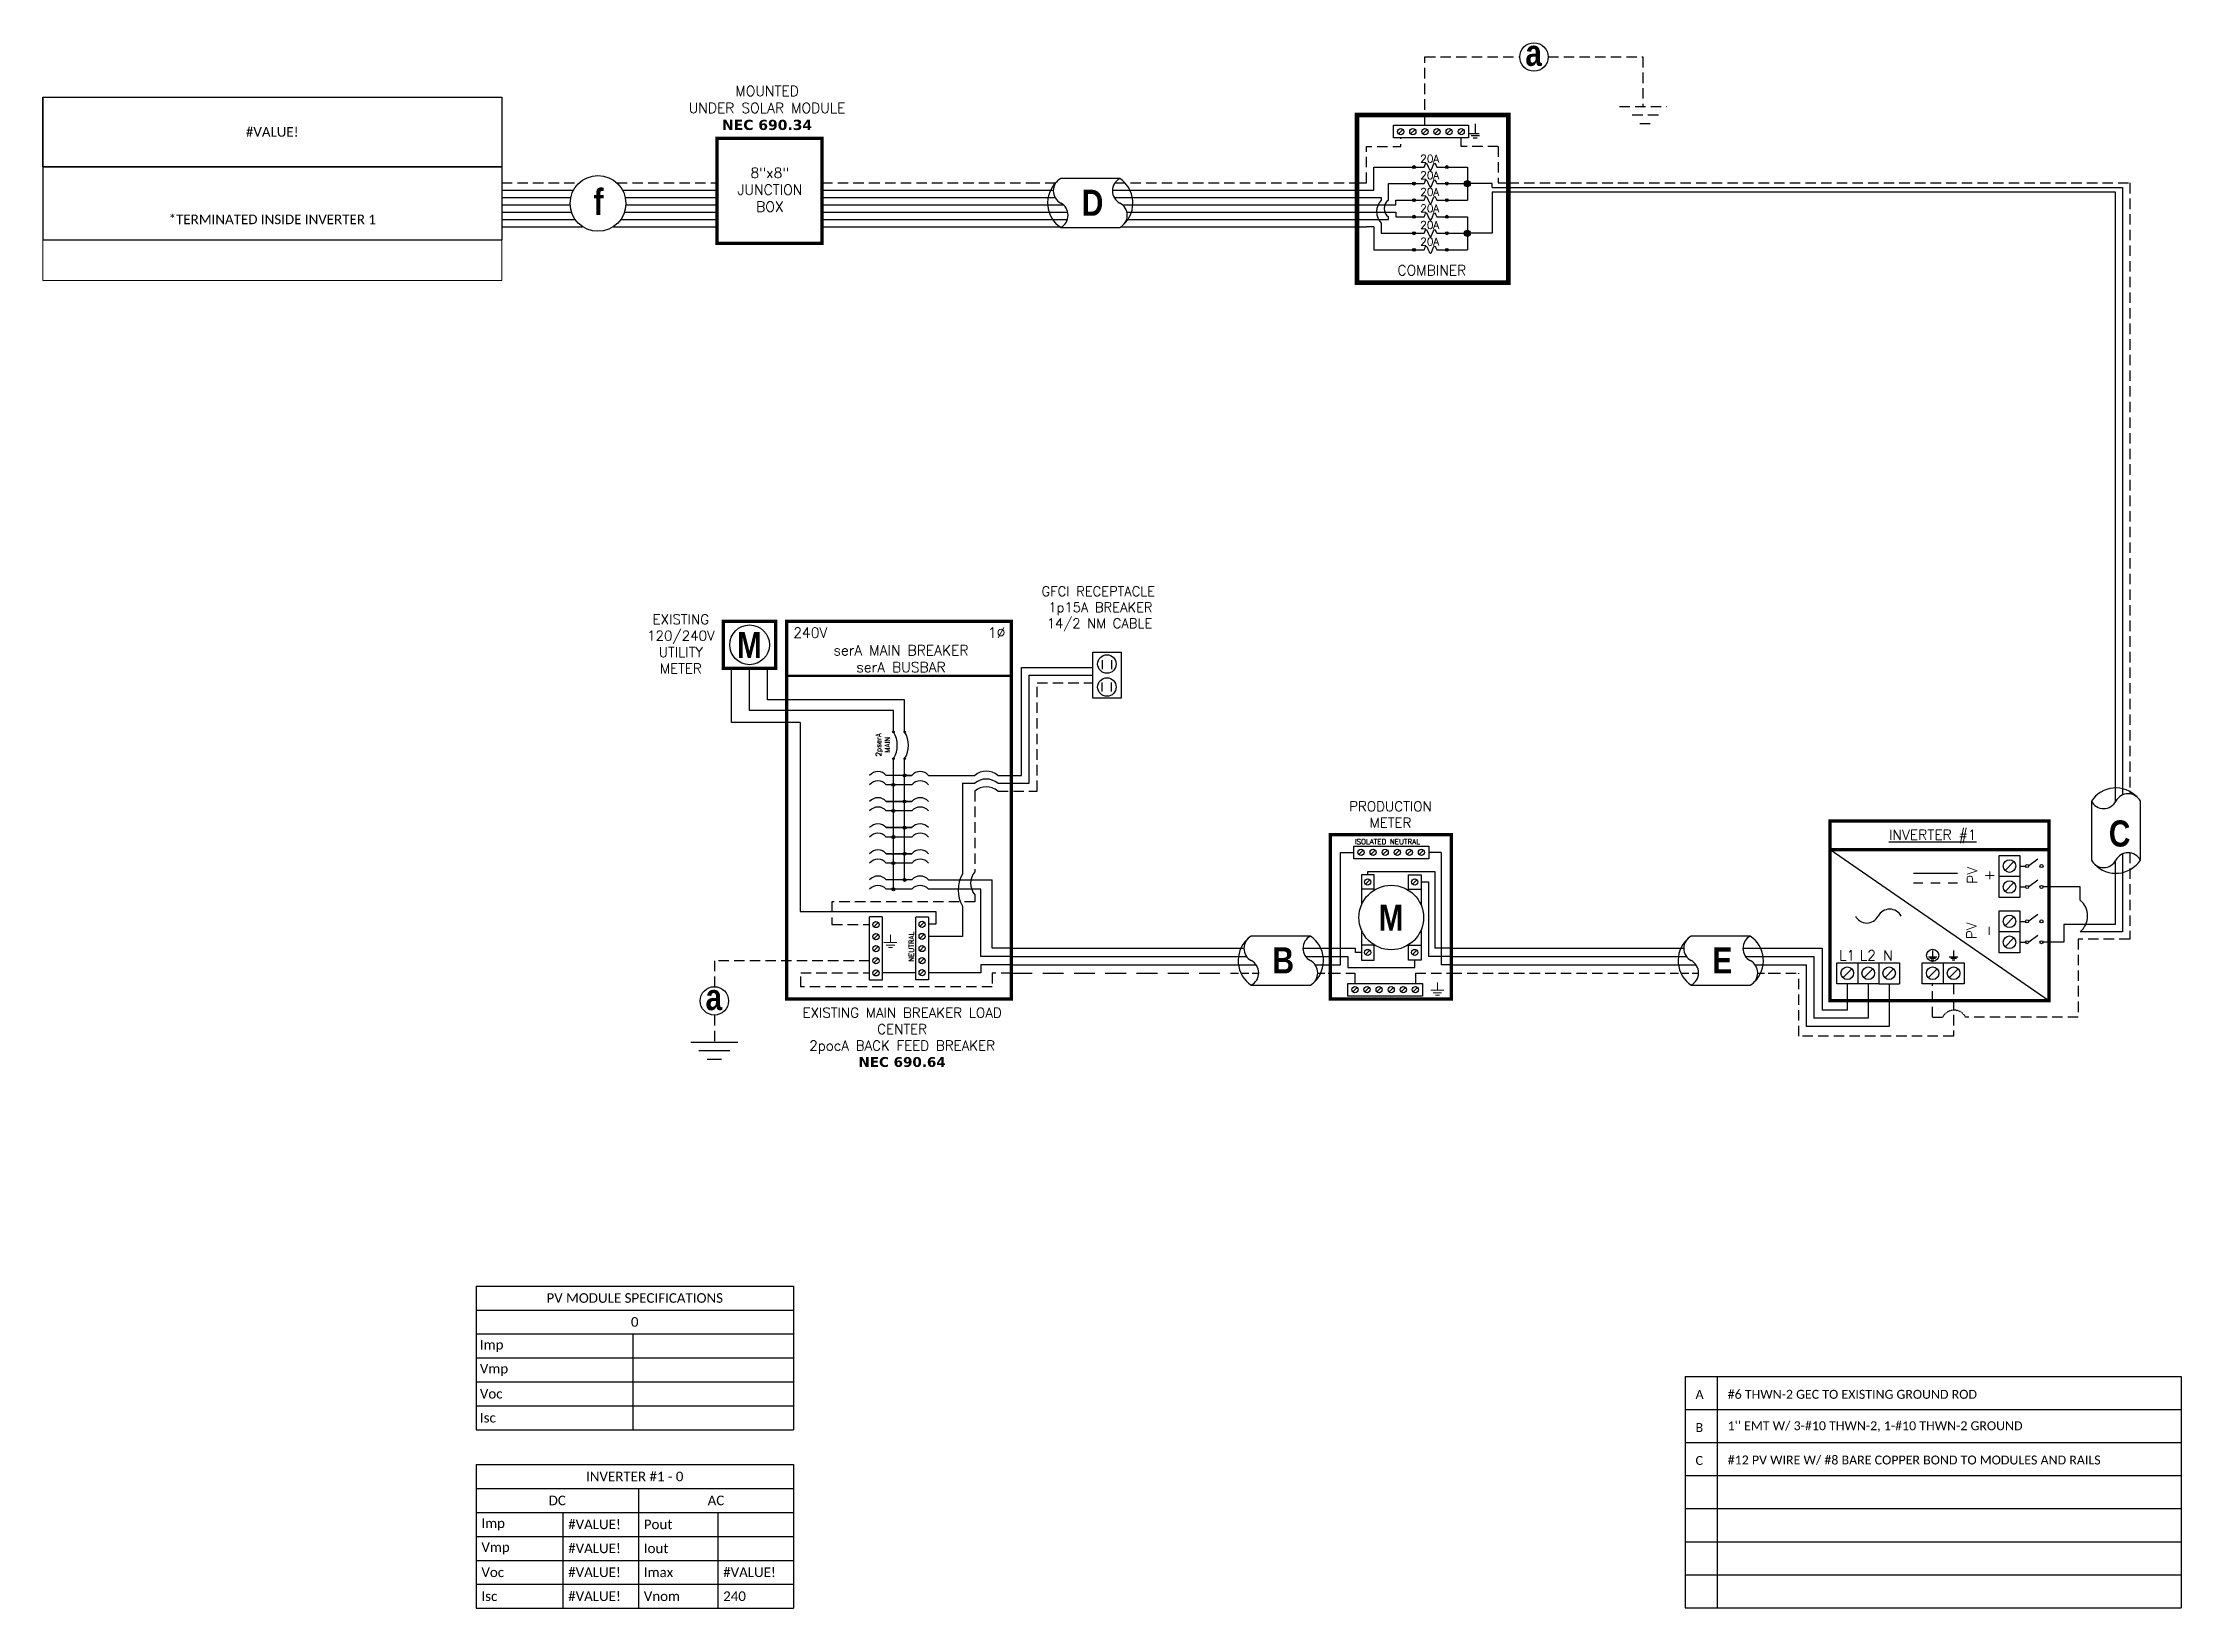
# Model space of a CAD drawing. Header units: feet. Extents: x 8951 to 9721, y 14556 to 15119.
import ezdxf

# ---------------------------------------------------------------- set-up
doc = ezdxf.new("R2010")
doc.units = ezdxf.units.FT
doc.header["$MEASUREMENT"] = 0
doc.linetypes.add('DASHED', pattern=[0.75, 0.5, -0.25])
doc.linetypes.add('HIDDEN', pattern=[0.375, 0.25, -0.125])
doc.layers.add('TEXT', color=7, linetype='Continuous')
doc.layers.add('Z - TITLEBLOCK TXT', color=7, linetype='Continuous')
doc.styles.add('ONE LINE TXT', font='techb___.ttf')
doc.styles.get("Standard").update_dxf_attribs({"font": 'simplex.shx'})

msp = doc.modelspace()

# ---------------------------------------------------------------- texts
at = {"color": 1, "linetype": 'Continuous'}
msp.add_text('%%UINVERTER #1', height=3.6576, dxfattribs=at).set_placement((9615.44, 14832.26))
at = {"color": 1, "linetype": 'Continuous', "char_height": 9.3833, "attachment_point": 1, "style": 'ONE LINE TXT'}
for s, insert in [('{\\W1;\\C256;a}', (9484.61, 15120.15)), ('{\\W1;\\C256;D}', (9325.05, 15066.19)), ('{\\W1;\\C256;C}', (9694.54, 14839.24)), ('{\\W1;\\C256;B}', (9393.62, 14793.58)), ('{\\W1;\\C256;E}', (9551.9, 14793.58))]:
    msp.add_mtext_dynamic_manual_height_columns(s, width=0.1385, gutter_width=2.13, heights=[0], dxfattribs=dict(at, insert=insert))
at = {"color": 1, "char_height": 3.658, "attachment_point": 5, "rotation": 90}
for s, width, insert in [('PV +', 2.8378, (9648.42, 14819.47)), ('PV -', 2.8013, (9648.2, 14799.49))]:
    msp.add_mtext_dynamic_manual_height_columns(s, width=width, gutter_width=0.75, heights=[0], dxfattribs=dict(at, insert=insert))
at = {"color": 1, "attachment_point": 5}
for s, insert, char_height in [('L1', (9600.39, 14790.68), 3.658), ('L2', (9607.85, 14790.71), 3.658), ('N', (9615.1, 14790.65), 3.66)]:
    msp.add_mtext_dynamic_manual_height_columns(s, width=0.1481, gutter_width=0.75, heights=[0], dxfattribs=dict(at, insert=insert, char_height=char_height))
at = {"layer": 'Z - TITLEBLOCK TXT', "color": 1, "linetype": 'Continuous', "insert": (9149.36, 15066.53), "char_height": 9.3833, "attachment_point": 1, "style": 'ONE LINE TXT'}
msp.add_mtext_dynamic_manual_height_columns('{\\W1;\\C256;f}', width=0.1385, gutter_width=2.13, heights=[0], dxfattribs=at)

# ---------------------------------------------------------------- blocks, each defined once
blk = doc.blocks.new('3stringCombiner')
at = {"linetype": 'Continuous'}
h = blk.add_hatch(color=7, dxfattribs=at)
h.dxf.hatch_style = 1
edge = h.paths.add_edge_path()
edge.add_arc((20.51, 41.65), 0.513, 0, 360)
h = blk.add_hatch(color=7, dxfattribs=at)
h.dxf.hatch_style = 1
edge = h.paths.add_edge_path()
edge.add_arc((32.29, 41.65), 0.513, 0, 360)
h = blk.add_hatch(color=7, dxfattribs=at)
h.dxf.hatch_style = 1
edge = h.paths.add_edge_path()
edge.add_arc((20.51, 35.69), 0.513, 0, 360)
h = blk.add_hatch(color=7, dxfattribs=at)
h.dxf.hatch_style = 1
edge = h.paths.add_edge_path()
edge.add_arc((32.29, 35.69), 0.513, 0, 360)
h = blk.add_hatch(color=254, dxfattribs=at)
h.dxf.hatch_style = 1
edge = h.paths.add_edge_path()
edge.add_arc((39.7, 35.69), 1.11, 0, 360)
h = blk.add_hatch(color=7, dxfattribs=at)
h.dxf.hatch_style = 1
edge = h.paths.add_edge_path()
edge.add_arc((20.51, 29.73), 0.513, 0, 360)
h = blk.add_hatch(color=253, dxfattribs=at)
h.dxf.hatch_style = 1
edge = h.paths.add_edge_path()
edge.add_arc((20.51, 23.77), 0.513, 0, 360)
h = blk.add_hatch(color=7, dxfattribs=at)
h.dxf.hatch_style = 1
edge = h.paths.add_edge_path()
edge.add_arc((32.29, 29.73), 0.513, 0, 360)
h = blk.add_hatch(color=253, dxfattribs=at)
h.dxf.hatch_style = 1
edge = h.paths.add_edge_path()
edge.add_arc((32.29, 23.77), 0.513, 0, 360)
h = blk.add_hatch(color=253, dxfattribs=at)
h.dxf.hatch_style = 1
edge = h.paths.add_edge_path()
edge.add_arc((20.51, 17.8), 0.513, 0, 360)
h = blk.add_hatch(color=253, dxfattribs=at)
h.dxf.hatch_style = 1
edge = h.paths.add_edge_path()
edge.add_arc((32.29, 17.8), 0.513, 0, 360)
h = blk.add_hatch(color=254, dxfattribs=at)
h.dxf.hatch_style = 1
edge = h.paths.add_edge_path()
edge.add_arc((39.7, 17.8), 1.11, 0, 360)
h = blk.add_hatch(color=253, dxfattribs=at)
h.dxf.hatch_style = 1
edge = h.paths.add_edge_path()
edge.add_arc((20.51, 11.84), 0.513, 0, 360)
h = blk.add_hatch(color=253, dxfattribs=at)
h.dxf.hatch_style = 1
edge = h.paths.add_edge_path()
edge.add_arc((32.29, 11.84), 0.513, 0, 360)
at = {"color": 1, "linetype": 'Continuous'}
for p, q in [((13.11, 52.12), (13.11, 56.66)), ((13.11, 56.66), (40.06, 56.66)), ((40.06, 56.66), (40.06, 52.12)), ((40.06, 52.12), (13.11, 52.12)), ((21.03, 41.65), (24.16, 41.66)), ((28.66, 41.65), (31.78, 41.65)), ((21.03, 35.69), (24.16, 35.69)), ((28.66, 35.69), (31.78, 35.69)), ((21.03, 29.73), (24.16, 29.73)), ((21.03, 23.77), (24.16, 23.77)), ((28.66, 29.73), (31.78, 29.73)), ((28.66, 23.77), (31.78, 23.77)), ((21.03, 17.8), (24.16, 17.81)), ((28.66, 17.8), (31.78, 17.8)), ((21.03, 11.84), (24.16, 11.85)), ((28.66, 11.84), (31.78, 11.84))]:
    blk.add_line(p, q, dxfattribs=at)
at = {"color": 4, "linetype": 'Continuous'}
for p, q in [((16.49, 55.18), (14.92, 53.6)), ((20.84, 55.18), (19.27, 53.6)), ((25.19, 55.18), (23.62, 53.6)), ((29.54, 55.18), (27.97, 53.6)), ((33.89, 55.18), (32.32, 53.6)), ((38.25, 55.18), (36.67, 53.6))]:
    blk.add_line(p, q, dxfattribs=at)
at = {"color": 92, "linetype": 'HIDDEN', "ltscale": 15}
for p, q in [((37.46, 49.04), (37.46, 52.12)), ((50.81, 49.04), (37.46, 49.04)), ((50.81, 49.04), (50.81, 35.92)), ((0, 35.92), (3.44, 35.92)), ((50.81, 35.92), (54.46, 35.92))]:
    blk.add_line(p, q, dxfattribs=at)
at = {"color": 7, "linetype": 'Continuous'}
for p, q in [((0, 33.3), (3.44, 33.3)), ((48.55, 35.69), (39.7, 35.69)), ((48.55, 34.31), (48.55, 35.69)), ((48.55, 34.31), (54.46, 34.31)), ((0, 28.06), (3.43, 28.06)), ((0, 22.81), (3.44, 22.81))]:
    blk.add_line(p, q, dxfattribs=at)
at = {"color": 253, "linetype": 'Continuous'}
for p, q in [((48.55, 32.71), (48.55, 17.8)), ((48.55, 32.71), (54.46, 32.71)), ((0, 30.68), (3.44, 30.68)), ((0, 25.43), (3.44, 25.43)), ((0, 20.19), (3.44, 20.19)), ((6.06, 20.19), (6.06, 11.84)), ((48.55, 17.8), (39.7, 17.8)), ((6.06, 11.84), (13.92, 11.84))]:
    blk.add_line(p, q, dxfattribs=at)
at = {"lineweight": 50, "const_width": 1.71}
blk.add_lwpolyline([(54.46, 0), (0, 0), (0, 60.34), (54.46, 60.34)], close=True, dxfattribs=at)
blk.add_lwpolyline([(54.46, 0), (0, 0), (0, 60.34), (54.46, 60.34)], close=True, dxfattribs=at)
at = {"color": 92, "linetype": 'HIDDEN', "ltscale": 15, "flags": 128}
for points in [[(42.53, 57.24), (42.53, 53.74)], [(3.44, 35.92), (3.44, 49.04), (15.71, 49.04), (15.71, 52.12)], [(40.18, 53.74), (44.87, 53.74)], [(44.05, 52.87), (41, 52.87)], [(43.24, 52.01), (41.81, 52.01)]]:
    blk.add_lwpolyline(points, dxfattribs=at)
at = {"color": 7, "linetype": 'Continuous', "flags": 128}
for points in [[(3.44, 33.3), (6.06, 33.3), (6.06, 41.65), (13.92, 41.65)], [(13.92, 41.65), (20.51, 41.65)], [(32.29, 41.65), (39.7, 41.65)], [(39.7, 41.65), (39.7, 29.73)], [(11.3, 29.73), (11.3, 35.69), (13.92, 35.69)], [(13.92, 35.69), (20.51, 35.69)], [(13.92, 35.69), (20.51, 35.69)], [(32.29, 35.69), (39.7, 35.69)], [(3.43, 28.06), (13.92, 28.06), (13.92, 29.73)], [(3.44, 22.81), (11.3, 22.81), (11.3, 23.77)], [(13.92, 29.73), (20.51, 29.73)], [(13.92, 29.73), (20.51, 29.73)], [(32.29, 29.73), (39.7, 29.73)]]:
    blk.add_lwpolyline(points, dxfattribs=at)
at = {"color": 253, "linetype": 'Continuous', "flags": 128}
for points in [[(3.44, 30.68), (8.68, 30.68), (8.68, 29.73)], [(3.44, 25.43), (13.92, 25.43), (13.92, 23.77)], [(13.92, 23.77), (20.51, 23.77)], [(13.92, 23.77), (20.51, 23.77)], [(32.29, 23.77), (39.7, 23.77)], [(39.7, 23.77), (39.7, 11.84)], [(6.06, 20.19), (3.44, 20.19)], [(8.68, 21.46), (8.68, 17.8), (13.92, 17.8)], [(13.92, 17.8), (20.51, 17.8)], [(13.92, 17.8), (20.51, 17.8)], [(32.29, 17.8), (39.7, 17.8)], [(13.92, 11.84), (20.51, 11.84)], [(32.29, 11.84), (39.7, 11.84)]]:
    blk.add_lwpolyline(points, dxfattribs=at)
at = {"color": 4, "linetype": 'Continuous'}
for centre in [(15.71, 54.39), (20.06, 54.39), (24.41, 54.39), (28.76, 54.39), (33.11, 54.39), (37.46, 54.39)]:
    blk.add_circle(centre, 1.11, dxfattribs=at)
at = {"color": 7, "linetype": 'Continuous'}
for centre, radius in [((20.51, 41.65), 0.513), ((32.29, 41.65), 0.513), ((20.51, 35.69), 0.513), ((32.29, 35.69), 0.513), ((39.7, 35.69), 1.11), ((39.7, 35.69), 1.11), ((20.51, 29.73), 0.513), ((32.29, 29.73), 0.513), ((39.7, 17.8), 1.11), ((39.7, 17.8), 1.11)]:
    blk.add_circle(centre, radius, dxfattribs=at)
at = {"color": 253, "linetype": 'Continuous'}
for centre in [(20.51, 23.77), (32.29, 23.77), (20.51, 17.8), (32.29, 17.8), (20.51, 11.84), (32.29, 11.84)]:
    blk.add_circle(centre, 0.513, dxfattribs=at)
blk.add_arc((12.9, 25.59), 5.91, 135.60546, 224.39454, dxfattribs=at)
at = {"color": 7, "linetype": 'Continuous'}
blk.add_arc((13.34, 26.75), 3.61, 124.35666, 235.64334, dxfattribs=at)
at = {"color": 1, "linetype": 'Continuous'}
for points in [[(24.16, 41.66), (24.82, 42.99), (26.41, 40.31), (27.87, 42.99), (28.66, 41.65)], [(24.16, 35.69), (24.82, 37.03), (26.41, 34.34), (27.87, 37.03), (28.66, 35.69)], [(24.16, 29.73), (24.82, 31.07), (26.41, 28.38), (27.87, 31.07), (28.66, 29.73)], [(24.16, 23.77), (24.82, 25.11), (26.41, 22.42), (27.87, 25.11), (28.66, 23.77)], [(24.16, 17.81), (24.82, 19.15), (26.41, 16.46), (27.87, 19.15), (28.66, 17.8)], [(24.16, 11.85), (24.82, 13.19), (26.41, 10.5), (27.87, 13.19), (28.66, 11.84)]]:
    blk.add_spline(points, degree=3, dxfattribs=at)
for p in [(22.67, 43.23), (22.67, 37.27), (22.67, 31.31), (22.67, 25.35), (22.67, 19.39), (22.67, 13.43)]:
    blk.add_text('20A', height=2.778, dxfattribs=at).set_placement(p)
at = {"color": 1, "insert": (26.91, 4.5), "char_height": 3.658, "attachment_point": 5}
blk.add_mtext_dynamic_manual_height_columns('COMBINER', width=1.1897, gutter_width=7.17, heights=[0], dxfattribs=at)
blk = doc.blocks.new('*T22')
at = {"color": 0, "lineweight": -2, "transparency": 16777216}
for p, q in [((0, 0), (165.11, 0)), ((0, 0), (0, -51.42)), ((165.11, 0), (165.11, -51.42)), ((0, -25.14), (165.11, -25.14)), ((0, -51.42), (165.11, -51.42))]:
    blk.add_line(p, q, dxfattribs=at)
at = {"layer": 'Defpoints', "color": 8, "linetype": 'ByBlock', "lineweight": 0, "transparency": 16777216}
for p, q in [((0, -51.42), (0, -66.05)), ((165.11, -51.42), (165.11, -66.05)), ((0, -66.05), (165.11, -66.05))]:
    blk.add_line(p, q, dxfattribs=at)
at = {"color": 0, "linetype": 'Continuous', "transparency": 16777216, "char_height": 3.4544, "width": 155.095, "attachment_point": 5}
for s, insert in [('{\\fCalibri|b0|i0|c0;#VALUE!', (82.56, -12.57)), ('{\\fCalibri|b0|i0|c0;^J^J*TERMINATED INSIDE INVERTER 1', (82.56, -38.28))]:
    blk.add_mtext(s, dxfattribs=dict(at, insert=insert))
blk = doc.blocks.new('*U13')
at = {"color": 7}
for p, q in [((-35.53, 9), (-31.05, 9)), ((-9.81, 9), (0, 9))]:
    blk.add_line(p, q, dxfattribs=at)
at = {"color": 7, "linetype": 'Continuous'}
for p, q in [((-7.14, 13.31), (-28.39, 13.31)), ((-28.39, -4.31), (-7.14, -4.31))]:
    blk.add_line(p, q, dxfattribs=at)
at = {"color": 10}
for p, q in [((-35.53, 6), (-30.11, 6)), ((-8.87, 6), (0, 6))]:
    blk.add_line(p, q, dxfattribs=at)
at = {"color": 253}
for p, q in [((-35.53, 3), (-26.66, 3)), ((-5.41, 3), (0, 3))]:
    blk.add_line(p, q, dxfattribs=at)
at = {"color": 92, "linetype": 'HIDDEN', "ltscale": 10}
for p, q in [((-4.48, 0), (0, 0)), ((-35.53, 0), (-25.72, 0))]:
    blk.add_line(p, q, dxfattribs=at)
at = {"color": 7, "linetype": 'Continuous'}
for centre, start, end in [((-22.54, 4.5), 133.97324, 236.42648), ((-12.99, 4.5), 313.97324, 56.42648)]:
    blk.add_arc(centre, 10.58, start, end, dxfattribs=at)
at = {"linetype": 'Continuous'}
for centre, start, end in [((-26.08, 8.91), 117.66392, 242.33608), ((-4.83, 8.91), 117.66392, 242.33608), ((-30.7, 0.09), 297.66392, 62.33608), ((-9.45, 0.09), 297.66392, 62.33608)]:
    blk.add_arc(centre, 4.98, start, end, dxfattribs=at)
blk = doc.blocks.new('*U26')
at = {"color": 7}
blk.add_line((-79.14, 9), (0, 9), dxfattribs=at)
at = {"color": 10}
blk.add_line((-79.14, 6), (0, 6), dxfattribs=at)
at = {"color": 253}
blk.add_line((-79.14, 3), (0, 3), dxfattribs=at)
at = {"color": 92, "linetype": 'HIDDEN', "ltscale": 15}
blk.add_line((-79.14, 0), (0, 0), dxfattribs=at)
blk = doc.blocks.new('*U21')
at = {"color": 7}
blk.add_line((-79.14, 9), (0, 9), dxfattribs=at)
at = {"color": 10}
blk.add_line((-79.14, 6), (0, 6), dxfattribs=at)
at = {"color": 253}
blk.add_line((-79.14, 3), (0, 3), dxfattribs=at)
at = {"color": 92, "linetype": 'DASHED', "ltscale": 15}
blk.add_line((-79.14, 0), (0, 0), dxfattribs=at)
blk = doc.blocks.new('productionMeter')
at = {"color": 253, "linetype": 'Continuous'}
for p, q in [((-39.9, 3), (-39.9, 43.45)), ((-39.9, 43.45), (-35.13, 43.45)), ((-3.71, 43.45), (-8.18, 43.45)), ((-3.71, 43.45), (-3.71, 3)), ((-43.61, 3), (-39.9, 3)), ((0, 3), (-3.71, 3))]:
    blk.add_line(p, q, dxfattribs=at)
at = {"color": 1, "linetype": 'Continuous'}
for p, q in [((-35.13, 41.18), (-35.13, 45.72)), ((-35.13, 45.72), (-8.18, 45.72)), ((-8.18, 41.18), (-35.13, 41.18)), ((-8.18, 45.72), (-8.18, 41.18)), ((-32.38, 35.4), (-32.38, 24.5)), ((-27.84, 35.4), (-32.38, 35.4)), ((-27.84, 29.86), (-27.84, 35.4)), ((-15.47, 29.86), (-15.47, 35.4)), ((-15.47, 35.4), (-10.93, 35.4)), ((-10.93, 35.4), (-10.93, 24.5)), ((-27.84, 30.21), (-32.38, 30.21)), ((-15.47, 30.21), (-10.93, 30.21)), ((-32.38, 15.55), (-32.38, 4.64)), ((-10.93, 15.55), (-10.93, 4.64)), ((-27.84, 10.04), (-32.38, 10.04)), ((-27.84, 4.64), (-27.84, 10.18)), ((-15.47, 4.64), (-15.47, 10.18)), ((-15.47, 10.04), (-10.93, 10.04)), ((-32.38, 4.64), (-27.84, 4.64)), ((-10.93, 4.64), (-15.47, 4.64)), ((-37.32, -8.24), (-37.32, -3.7)), ((-37.32, -3.7), (-10.37, -3.7)), ((-10.37, -3.7), (-10.37, -8.24)), ((-10.37, -8.24), (-37.32, -8.24))]:
    blk.add_line(p, q, dxfattribs=at)
at = {"color": 4, "linetype": 'Continuous'}
for p, q in [((-31.74, 44.23), (-33.32, 42.66)), ((-27.39, 44.23), (-28.97, 42.66)), ((-23.04, 44.23), (-24.62, 42.66)), ((-18.69, 44.23), (-20.26, 42.66)), ((-14.34, 44.23), (-15.91, 42.66)), ((-9.99, 44.23), (-11.56, 42.66)), ((-29.33, 33.59), (-30.9, 32.02)), ((-12.41, 33.59), (-13.98, 32.02)), ((-29.33, 8.23), (-30.9, 6.66)), ((-12.41, 8.23), (-13.98, 6.66)), ((-33.93, -5.19), (-35.51, -6.76)), ((-29.58, -5.19), (-31.15, -6.76)), ((-25.23, -5.19), (-26.8, -6.76)), ((-20.88, -5.19), (-22.45, -6.76)), ((-16.53, -5.19), (-18.1, -6.76)), ((-12.18, -5.19), (-13.75, -6.76))]:
    blk.add_line(p, q, dxfattribs=at)
at = {"color": 7}
for p, q in [((-30.11, 35.4), (-30.11, 36.59)), ((-30.11, 36.59), (-5.98, 36.59)), ((-5.98, 36.59), (-5.98, 9)), ((-43.61, 9), (-34.54, 9)), ((-34.54, 7.44), (-34.54, 9)), ((0, 9), (-5.98, 9)), ((-32.38, 7.44), (-34.54, 7.44))]:
    blk.add_line(p, q, dxfattribs=at)
at = {"color": 10, "linetype": 'Continuous'}
for p, q in [((-10.93, 32.81), (-8.25, 32.81)), ((-8.25, 32.81), (-8.25, 6)), ((-43.61, 6), (-37.24, 6)), ((-37.24, 6), (-37.24, 2.05)), ((-37.24, 2.05), (-13.2, 2.05)), ((-13.2, 2.05), (-13.2, 4.64)), ((0, 6), (-8.25, 6))]:
    blk.add_line(p, q, dxfattribs=at)
at = {"color": 92, "linetype": 'HIDDEN', "ltscale": 15}
for p, q in [((-43.61, 0), (-34.72, 0)), ((-12.97, 0), (-12.97, -3.7)), ((-12.97, 0), (0, 0)), ((-34.72, 0), (-34.72, -3.7))]:
    blk.add_line(p, q, dxfattribs=at)
at = {"lineweight": 50, "const_width": 1.19}
blk.add_lwpolyline([(-43.61, -9.34), (-43.61, 49.84), (0, 49.84), (0, -9.34)], close=True, dxfattribs=at)
at = {"color": 92, "linetype": 'Continuous', "lineweight": 5, "ltscale": 0.05, "flags": 128}
for points in [[(-2.7, -6.18), (-7.38, -6.18)], [(-6.57, -7.05), (-3.51, -7.05)], [(-5.04, -3.33), (-5.04, -6.18)], [(-5.76, -7.91), (-4.32, -7.91)]]:
    blk.add_lwpolyline(points, dxfattribs=at)
at = {"color": 4, "linetype": 'Continuous'}
for centre in [(-32.53, 43.45), (-28.18, 43.45), (-23.83, 43.45), (-19.48, 43.45), (-15.13, 43.45), (-10.78, 43.45), (-30.11, 32.81), (-13.2, 32.81), (-30.11, 7.44), (-13.2, 7.44), (-34.72, -5.97), (-30.37, -5.97), (-26.02, -5.97), (-21.67, -5.97), (-17.32, -5.97), (-12.97, -5.97)]:
    blk.add_circle(centre, 1.11, dxfattribs=at)
at = {"linetype": 'Continuous'}
blk.add_circle((-21.65, 20.02), 11.62, dxfattribs=at)
at = {"color": 4, "linetype": 'Continuous'}
blk.add_text('ISOLATED NEUTRAL', height=1.8743, dxfattribs=at).set_placement((-34.77, 46.37))
at = {"color": 253, "linetype": 'Continuous', "style": 'ONE LINE TXT'}
blk.add_text('M', height=9.38, dxfattribs=at).set_placement((-26.21, 15.31))
at = {"color": 1, "insert": (-21.93, 57.08), "char_height": 3.5433, "attachment_point": 5}
blk.add_mtext_dynamic_manual_height_columns('PRODUCTION METER', width=1.3203, gutter_width=7.17, heights=[0], dxfattribs=at)
blk = doc.blocks.new('*U18')
at = {"color": 7}
blk.add_blockref('productionMeter', (0, 0), dxfattribs=at)
blk = doc.blocks.new('breakerPanel')
at = {"linetype": 'Continuous'}
h = blk.add_hatch(color=1, dxfattribs=at)
h.dxf.hatch_style = 1
edge = h.paths.add_edge_path()
edge.add_arc((-42.47, 86.8), 0.291, 0, 360)
h = blk.add_hatch(color=1, dxfattribs=at)
h.dxf.hatch_style = 1
edge = h.paths.add_edge_path()
edge.add_arc((-38.44, 86.8), 0.291, 0, 360)
h = blk.add_hatch(color=1, dxfattribs=at)
h.dxf.hatch_style = 1
edge = h.paths.add_edge_path()
edge.add_arc((-42.47, 77.16), 0.291, 0, 360)
h = blk.add_hatch(color=1, dxfattribs=at)
h.dxf.hatch_style = 1
edge = h.paths.add_edge_path()
edge.add_arc((-38.44, 77.16), 0.291, 0, 360)
h = blk.add_hatch(color=1, dxfattribs=at)
h.dxf.hatch_style = 1
edge = h.paths.add_edge_path()
edge.add_arc((-38.44, 71.16), 0.528, 0, 360)
h = blk.add_hatch(color=1, dxfattribs=at)
h.dxf.hatch_style = 1
edge = h.paths.add_edge_path()
edge.add_arc((-42.47, 67.78), 0.528, 0, 360)
h = blk.add_hatch(color=1, dxfattribs=at)
h.dxf.hatch_style = 1
edge = h.paths.add_edge_path()
edge.add_arc((-38.44, 61.76), 0.528, 0, 360)
h = blk.add_hatch(color=1, dxfattribs=at)
h.dxf.hatch_style = 1
edge = h.paths.add_edge_path()
edge.add_arc((-42.47, 58.38), 0.528, 0, 360)
h = blk.add_hatch(color=1, dxfattribs=at)
h.dxf.hatch_style = 1
edge = h.paths.add_edge_path()
edge.add_arc((-42.47, 48.98), 0.528, 0, 360)
h = blk.add_hatch(color=1, dxfattribs=at)
h.dxf.hatch_style = 1
edge = h.paths.add_edge_path()
edge.add_arc((-38.44, 52.36), 0.528, 0, 360)
h = blk.add_hatch(color=1, dxfattribs=at)
h.dxf.hatch_style = 1
edge = h.paths.add_edge_path()
edge.add_arc((-42.47, 39.58), 0.528, 0, 360)
h = blk.add_hatch(color=1, dxfattribs=at)
h.dxf.hatch_style = 1
edge = h.paths.add_edge_path()
edge.add_arc((-38.44, 42.95), 0.528, 0, 360)
h = blk.add_hatch(color=1, dxfattribs=at)
h.dxf.hatch_style = 1
edge = h.paths.add_edge_path()
edge.add_arc((-38.44, 33.55), 0.528, 0, 360)
h = blk.add_hatch(color=1, dxfattribs=at)
h.dxf.hatch_style = 1
edge = h.paths.add_edge_path()
edge.add_arc((-42.47, 30.17), 0.528, 0, 360)
at = {"color": 155, "true_color": 0x647190}
blk.add_line((-80.92, 126.59), (0, 126.59), dxfattribs=at)
at = {"color": 253, "linetype": 'Continuous'}
for p, q in [((-100.73, 90.2), (-100.73, 109.7)), ((-76.04, 90.2), (-100.73, 90.2)), ((-76.04, 90.2), (-76.04, 22.16)), ((-76.04, 22.16), (-27.25, 22.16)), ((-27.25, 17.57), (-29.89, 17.57)), ((-27.25, 22.16), (-27.25, 17.57)), ((-11.01, 0.16), (-29.89, 0.16)), ((0, 3), (-11.01, 3)), ((-11.01, 3), (-11.01, 0.16))]:
    blk.add_line(p, q, dxfattribs=at)
at = {"color": 10, "linetype": 'Continuous'}
for p, q in [((-94.24, 94.51), (-94.24, 109.7)), ((-42.47, 94.51), (-94.24, 94.51)), ((-42.47, 87.09), (-42.47, 94.51)), ((-42.47, 30.17), (-42.47, 76.87)), ((-35.88, 67.78), (-45.04, 67.78)), ((-35.88, 58.38), (-45.04, 58.38)), ((-35.88, 48.98), (-45.04, 48.98)), ((-35.88, 39.58), (-45.04, 39.58)), ((-35.88, 30.17), (-45.04, 30.17)), ((-10.98, 30.17), (-29.89, 30.17)), ((-10.98, 6), (-10.98, 30.17)), ((0, 6), (-10.98, 6))]:
    blk.add_line(p, q, dxfattribs=at)
at = {"color": 7, "linetype": 'Continuous'}
for p, q in [((-87.75, 98.34), (-87.75, 109.7)), ((-38.44, 98.34), (-87.75, 98.34)), ((-38.44, 87.09), (-38.44, 98.34)), ((-35.88, 71.16), (-45.04, 71.16)), ((-38.44, 61.76), (-38.44, 76.87)), ((-38.44, 71.16), (-35.88, 71.16)), ((-45.04, 61.76), (-35.88, 61.76)), ((-35.88, 61.76), (-45.04, 61.76)), ((-38.44, 52.36), (-38.44, 61.76)), ((-45.04, 52.36), (-35.88, 52.36)), ((-35.88, 52.36), (-45.04, 52.36)), ((-38.44, 42.95), (-38.44, 52.36)), ((-45.04, 42.95), (-35.88, 42.95)), ((-35.88, 42.95), (-45.04, 42.95)), ((-38.44, 33.55), (-38.44, 42.95)), ((-35.88, 33.55), (-45.04, 33.55)), ((-6.96, 9), (-6.96, 33.55))]:
    blk.add_line(p, q, dxfattribs=at)
at = {"lineweight": 50}
blk.add_line((-80.92, 106.95), (0, 106.95), dxfattribs=at)
at = {"color": 7}
for p, q in [((-29.89, 33.55), (-6.96, 33.55)), ((0, 9), (-6.96, 9))]:
    blk.add_line(p, q, dxfattribs=at)
at = {"color": 1, "linetype": 'Continuous'}
for p, q in [((-51.03, -2.51), (-51.03, 20.23)), ((-46.49, 20.23), (-51.03, 20.23)), ((-46.49, 20.23), (-46.49, -2.51)), ((-34.43, -2.43), (-34.43, 20.16)), ((-29.89, 20.16), (-34.43, 20.16)), ((-29.89, 20.16), (-29.89, -2.43)), ((-46.49, -2.51), (-51.03, -2.51)), ((-29.89, -2.43), (-34.43, -2.43))]:
    blk.add_line(p, q, dxfattribs=at)
at = {"color": 4, "linetype": 'Continuous'}
for p, q in [((-47.97, 18.28), (-49.55, 16.71)), ((-31.37, 18.35), (-32.94, 16.78)), ((-47.97, 13.93), (-49.55, 12.36)), ((-47.97, 9.58), (-49.55, 8.01)), ((-31.37, 14), (-32.94, 12.43)), ((-31.37, 9.65), (-32.94, 8.08)), ((-47.97, 5.23), (-49.55, 3.66)), ((-47.97, 0.88), (-49.55, -0.69)), ((-31.37, 5.3), (-32.94, 3.73)), ((-31.37, 0.95), (-32.94, -0.62))]:
    blk.add_line(p, q, dxfattribs=at)
at = {"color": 92, "linetype": 'HIDDEN', "ltscale": 15}
for p, q in [((-51.03, 4.44), (-106.89, 4.44)), ((-106.89, 4.44), (-106.89, -4.87)), ((-75.84, -4.96), (-75.84, 0.09)), ((-75.84, 0.09), (-51.03, 0.09)), ((0, 0), (-6.96, 0)), ((-6.96, -4.96), (-75.84, -4.96)), ((-6.96, 0), (-6.96, -4.96)), ((-106.89, -15.1), (-106.89, -24.84))]:
    blk.add_line(p, q, dxfattribs=at)
at = {"color": 92, "linetype": 'Continuous', "ltscale": 15}
blk.add_line((-34.43, 0.09), (-46.49, 0.09), dxfattribs=at)
at = {"lineweight": 50, "const_width": 1.19}
for points in [[(-103.67, 109.7), (-103.67, 126.59), (-84.82, 126.59), (-84.82, 109.7)], [(-80.92, -9.3), (-80.92, 126.59), (0, 126.59), (0, -9.3)]]:
    blk.add_lwpolyline(points, close=True, dxfattribs=at)
at = {"color": 92, "linetype": 'Continuous', "lineweight": 5, "ltscale": 0.05, "flags": 128}
for points in [[(-45.88, 10.97), (-41.2, 10.97)], [(-42.01, 10.1), (-45.07, 10.1)], [(-42.82, 9.23), (-44.25, 9.23)], [(-43.54, 13.81), (-43.54, 10.97)]]:
    blk.add_lwpolyline(points, dxfattribs=at)
at = {"color": 92, "linetype": 'Continuous', "ltscale": 4, "flags": 128}
for points in [[(-115.37, -24.84), (-98.41, -24.84)], [(-101.35, -27.98), (-112.43, -27.98)], [(-104.29, -31.12), (-109.49, -31.12)]]:
    blk.add_lwpolyline(points, dxfattribs=at)
at = {"linetype": 'Continuous'}
blk.add_circle((-94.24, 118.15), 7.15, dxfattribs=at)
at = {"color": 1, "linetype": 'Continuous'}
for centre, radius in [((-42.47, 86.8), 0.291), ((-38.44, 86.8), 0.291), ((-42.47, 77.16), 0.291), ((-38.44, 77.16), 0.291), ((-38.44, 71.16), 0.528), ((-42.47, 67.78), 0.528), ((-38.44, 61.76), 0.528), ((-42.47, 58.38), 0.528), ((-42.47, 48.98), 0.528), ((-38.44, 52.36), 0.528), ((-42.47, 39.58), 0.528), ((-38.44, 42.95), 0.528), ((-38.44, 33.55), 0.528), ((-42.47, 30.17), 0.528)]:
    blk.add_circle(centre, radius, dxfattribs=at)
at = {"color": 4, "linetype": 'Continuous'}
for centre in [(-48.76, 17.49), (-32.16, 17.57), (-48.76, 13.14), (-48.76, 8.79), (-32.16, 13.21), (-32.16, 8.86), (-48.76, 4.44), (-48.76, 0.09), (-32.16, 4.51), (-32.16, 0.16)]:
    blk.add_circle(centre, 1.11, dxfattribs=at)
at = {"color": 7, "linetype": 'Continuous'}
blk.add_circle((-106.89, -9.99), 5.11, dxfattribs=at)
at = {"color": 1, "linetype": 'Continuous'}
for centre, radius, start, end in [((-50.14, 81.98), 9.06, 327.87082, 32.12918), ((-46.11, 81.98), 9.06, 327.87082, 32.12918), ((-48.03, 68.62), 3.93, 40.3392, 139.6608), ((-32.88, 68.62), 3.93, 40.3392, 139.6608), ((-48.03, 65.24), 3.93, 40.3392, 139.6608), ((-48.03, 59.21), 3.93, 40.3392, 139.6608), ((-32.88, 65.24), 3.93, 40.3392, 139.6608), ((-32.88, 59.21), 3.93, 40.3392, 139.6608), ((-48.03, 55.84), 3.93, 40.3392, 139.6608), ((-32.88, 55.84), 3.93, 40.3392, 139.6608), ((-48.03, 49.81), 3.93, 40.3392, 139.6608), ((-48.03, 46.43), 3.93, 40.3392, 139.6608), ((-32.88, 49.81), 3.93, 40.3392, 139.6608), ((-32.88, 46.43), 3.93, 40.3392, 139.6608), ((-48.03, 40.41), 3.93, 40.3392, 139.6608), ((-48.03, 37.03), 3.93, 40.3392, 139.6608), ((-32.88, 40.41), 3.93, 40.3392, 139.6608), ((-32.88, 37.03), 3.93, 40.3392, 139.6608), ((-48.03, 31.01), 3.93, 40.3392, 139.6608), ((-48.03, 27.63), 3.93, 40.3392, 139.6608), ((-32.88, 31.01), 3.93, 40.3392, 139.6608), ((-32.88, 27.63), 3.93, 40.3392, 139.6608)]:
    blk.add_arc(centre, radius, start, end, dxfattribs=at)
at = {"color": 253, "linetype": 'Continuous', "style": 'ONE LINE TXT'}
blk.add_text('M', height=9.38, dxfattribs=at).set_placement((-98.8, 113.43))
at = {"color": 4, "linetype": 'Continuous'}
blk.add_text('NEUTRAL', height=1.874, rotation=90, dxfattribs=at).set_placement((-35.08, 4.08))
at = {"color": 1, "attachment_point": 5}
for s, width, gutter_width, heights, insert, char_height in [('EXISTING\\P120/240V UTILITY METER', 0.0523, 7.17, [0], (-118.95, 118.48), 3.5433), ('240V', 0.1481, 0.75, [0], (-72.39, 122.54), 3.658), ('1∅', 0.1481, 0.75, [0], (-5.31, 122.54), 3.658), ('serA MAIN BREAKER\\PserA BUSBAR', 72.4998, 0.75, [0], (-39.75, 113.14), 3.6576), ('EXISTING MAIN BREAKER LOAD CENTER\\P2pocA BACK FEED BREAKER\\P{\\fVerdana|b1|i0|c0|p34;NEC 690.64}', 79.2627, 97.94, [154.49], (-39.35, -23.14), 3.5433)]:
    blk.add_mtext_dynamic_manual_height_columns(s, width=width, gutter_width=gutter_width, heights=heights, dxfattribs=dict(at, insert=insert, char_height=char_height))
at = {"color": 4, "linetype": 'Continuous', "insert": (-46.25, 82.15), "char_height": 1.874, "attachment_point": 5, "rotation": 90}
blk.add_mtext_dynamic_manual_height_columns('2pserA\\PMAIN', width=0.1481, gutter_width=0.75, heights=[0], dxfattribs=at)
at = {"color": 1, "linetype": 'Continuous', "insert": (-110.08, -3.93), "char_height": 9.3833, "attachment_point": 1, "style": 'ONE LINE TXT'}
blk.add_mtext_dynamic_manual_height_columns('{\\W1;\\C256;a}', width=0.1385, gutter_width=2.13, heights=[0], dxfattribs=at)
blk = doc.blocks.new('*U17')
at = {"color": 7}
blk.add_blockref('breakerPanel', (0, 0), dxfattribs=at)
blk = doc.blocks.new('*T23')
at = {"color": 0, "lineweight": -2, "transparency": 16777216}
for p, q in [((0, 0), (114.19, 0)), ((0, 0), (0, -51.7)), ((114.19, 0), (114.19, -51.7)), ((0, -8.62), (114.19, -8.62)), ((58.43, -8.62), (58.43, -51.7)), ((0, -17.23), (114.19, -17.23)), ((31.22, -17.23), (31.22, -51.7)), ((86.98, -17.23), (86.98, -51.7)), ((0, -25.85), (114.19, -25.85)), ((0, -34.47), (114.19, -34.47)), ((0, -43.08), (114.19, -43.08)), ((0, -51.7), (114.19, -51.7))]:
    blk.add_line(p, q, dxfattribs=at)
at = {"color": 0, "linetype": 'Continuous', "transparency": 16777216, "char_height": 3.4544}
for s, insert, width, attachment_point in [('{\\fCalibri|b0|i0|c0;INVERTER #1 - 0', (57.09, -4.31), 110.3293, 5), ('{\\fCalibri|b0|i0|c0;DC', (29.22, -12.93), 54.5755, 5), ('{\\fCalibri|b0|i0|c0;AC', (86.31, -12.93), 51.8976, 5), ('{\\fCalibri|b0|i0|c0;Imp', (1.93, -21.54), 27.3681, 4), ('{\\fCalibri|b0|i0|c0;#VALUE!', (33.15, -21.54), 23.3513, 4), ('{\\fCalibri|b0|i0|c0;Pout', (60.36, -21.54), 24.6902, 4), ('{\\fCalibri|b0|i0|c0;', (88.91, -21.54), 23.3513, 4), ('{\\fCalibri|b0|i0|c0;Vmp', (1.93, -30.16), 27.3681, 4), ('{\\fCalibri|b0|i0|c0;#VALUE!', (33.15, -30.16), 23.3513, 4), ('{\\fCalibri|b0|i0|c0;Iout', (60.36, -30.16), 24.6902, 4), ('{\\fCalibri|b0|i0|c0;', (88.91, -30.16), 23.3513, 4), ('{\\fCalibri|b0|i0|c0;Voc', (1.93, -38.78), 27.3681, 4), ('{\\fCalibri|b0|i0|c0;#VALUE!', (33.15, -38.78), 23.3513, 4), ('{\\fCalibri|b0|i0|c0;Imax', (60.36, -38.78), 24.6902, 4), ('{\\fCalibri|b0|i0|c0;#VALUE!', (88.91, -38.78), 23.3513, 4), ('{\\fCalibri|b0|i0|c0;Isc', (1.93, -47.39), 27.3681, 4), ('{\\fCalibri|b0|i0|c0;#VALUE!', (33.15, -47.39), 23.3513, 4), ('{\\fCalibri|b0|i0|c0;Vnom', (60.36, -47.39), 24.6902, 4), ('{\\fCalibri|b0|i0|c0;240', (88.91, -47.39), 23.3513, 4)]:
    blk.add_mtext(s, dxfattribs=dict(at, insert=insert, width=width, attachment_point=attachment_point))
blk = doc.blocks.new('*T24')
at = {"color": 0, "lineweight": -2, "transparency": 16777216}
for p, q in [((0, 0), (114.19, 0)), ((0, 0), (0, -51.69)), ((114.19, 0), (114.19, -51.69)), ((0, -8.62), (114.19, -8.62)), ((0, -17.23), (114.19, -17.23)), ((56.41, -17.23), (56.41, -51.69)), ((0, -25.85), (114.19, -25.85)), ((0, -34.46), (114.19, -34.46)), ((0, -43.08), (114.19, -43.08)), ((0, -51.69), (114.19, -51.69))]:
    blk.add_line(p, q, dxfattribs=at)
at = {"color": 0, "linetype": 'Continuous', "transparency": 16777216, "char_height": 3.4544}
for s, insert, width, attachment_point in [('{\\fCalibri|b0|i0|c0;PV MODULE SPECIFICATIONS', (57.09, -4.31), 111.433, 5), ('{\\fCalibri|b0|i0|c0;0', (57.09, -12.92), 111.433, 5), ('{\\fCalibri|b0|i0|c0;Imp', (1.38, -21.54), 53.6551, 4), ('{\\fCalibri|b0|i0|c0;', (57.78, -21.54), 55.0254, 4), ('{\\fCalibri|b0|i0|c0;Vmp', (1.38, -30.15), 53.6551, 4), ('{\\fCalibri|b0|i0|c0;', (57.78, -30.15), 55.0254, 4), ('{\\fCalibri|b0|i0|c0;Voc', (1.38, -38.77), 53.6551, 4), ('{\\fCalibri|b0|i0|c0;Isc', (1.38, -47.39), 53.6551, 4), ('{\\fCalibri|b0|i0|c0;', (57.78, -38.77), 55.0254, 4), ('{\\fCalibri|b0|i0|c0;', (57.78, -47.39), 55.0254, 4)]:
    blk.add_mtext(s, dxfattribs=dict(at, insert=insert, width=width, attachment_point=attachment_point))
blk = doc.blocks.new('*T25')
at = {"linetype": 'ByBlock', "lineweight": -2, "transparency": 16777216}
for p, q in [((0, 0), (178.52, 0)), ((0, 0), (0, -83.27)), ((11.58, 0), (11.58, -83.27)), ((178.52, 0), (178.52, -83.27)), ((0, -11.84), (178.52, -11.84)), ((0, -23.75), (178.52, -23.75)), ((0, -35.65), (178.52, -35.65)), ((0, -47.56), (178.52, -47.56)), ((0, -59.46), (178.52, -59.46)), ((0, -71.37), (178.52, -71.37)), ((0, -83.27), (178.52, -83.27))]:
    blk.add_line(p, q, dxfattribs=at)
at = {"color": 0, "linetype": 'Continuous', "transparency": 16777216, "char_height": 3.2119, "attachment_point": 7}
for s, insert, width in [('{\\fCalibri|b0|i0|c0;A', (3.78, -8.06), 4.025), ('{\\fCalibri|b0|i0|c0;#6 THWN-2 GEC TO EXISTING GROUND ROD', (15.36, -8.06), 159.3801), ('{\\fCalibri|b0|i0|c0;B', (3.78, -19.97), 4.025), ("{\\fCalibri|b0|i0|c0;1'' EMT W/ 3-#10 THWN-2, 1-#10 THWN-2 GROUND", (15.36, -19.97), 159.3801), ('{\\fCalibri|b0|i0|c0;C', (3.78, -31.87), 4.025), ('{\\fCalibri|b0|i0|c0;#12 PV WIRE W/ #8 BARE COPPER BOND TO MODULES AND RAILS', (15.36, -31.87), 159.3801), ('{\\fCalibri|b0|i0|c0;', (3.78, -43.78), 4.025), ('{\\fCalibri|b0|i0|c0;', (15.36, -43.78), 159.3801), ('{\\fCalibri|b0|i0|c0;', (3.78, -55.68), 4.025), ('{\\fCalibri|b0|i0|c0;', (15.36, -55.68), 159.3801), ('{\\fCalibri|b0|i0|c0;', (3.78, -67.59), 4.025), ('{\\fCalibri|b0|i0|c0;', (15.36, -67.59), 159.3801), ('{\\fCalibri|b0|i0|c0;', (3.78, -79.5), 4.025), ('{\\fCalibri|b0|i0|c0;', (15.36, -79.5), 159.3801)]:
    blk.add_mtext(s, dxfattribs=dict(at, insert=insert, width=width))
blk = doc.blocks.new('8x8box')
at = {"lineweight": 50, "const_width": 1.19}
blk.add_lwpolyline([(37.78, 0), (0, 0), (0, 37.78), (37.78, 37.78)], close=True, dxfattribs=at)
at = {"color": 1, "char_height": 3.6576, "attachment_point": 5}
for s, width, insert in [(' \\PMOUNTED \\PUNDER SOLAR MODULE\\P{\\fVerdana|b1|i0|c0|p34;NEC 690.34}', 73.0127, (18.01, 51.7)), ('8"x8"  JUNCTION BOX ', 0.4767, (19.03, 19.26))]:
    blk.add_mtext_dynamic_manual_height_columns(s, width=width, gutter_width=7.17, heights=[0], dxfattribs=dict(at, insert=insert))
blk = doc.blocks.new('gfci1')
at = {"color": 7, "linetype": 'Continuous'}
for p, q in [((33.46, 0), (33.46, 38.87)), ((33.46, 38.87), (59.14, 38.87)), ((62.57, 41.42), (62.57, 38.21)), ((65.87, 41.42), (65.87, 38.21)), ((62.57, 30.17), (62.57, 33.39)), ((65.87, 30.17), (65.87, 33.39)), ((0, 0), (16.69, 0)), ((24.94, 0), (33.46, 0))]:
    blk.add_line(p, q, dxfattribs=at)
at = {"color": 253, "linetype": 'Continuous'}
for p, q in [((36.28, -2.82), (36.28, 36.06)), ((36.28, 36.06), (59.14, 36.06)), ((12.22, -2.82), (16.69, -2.82)), ((12.22, -2.82), (12.22, -35.5)), ((24.94, -2.82), (36.28, -2.82)), ((12.22, -47.07), (12.22, -57.95)), ((12.22, -57.95), (0, -57.95))]:
    blk.add_line(p, q, dxfattribs=at)
at = {"color": 7}
blk.add_line((16.69, -45.52), (16.69, -45.52), dxfattribs=at)
at = {"color": 7, "linetype": 'Continuous'}
blk.add_lwpolyline([(59.14, 44.31), (69.3, 44.31), (69.3, 27.81), (59.14, 27.81)], close=True, dxfattribs=at)
for centre in [(64.22, 40.06), (64.22, 31.78)]:
    blk.add_circle(centre, 3.33, dxfattribs=at)
blk.add_arc((20.81, -4.99), 6.47, 50.39049, 129.60951, dxfattribs=at)
at = {"color": 253, "linetype": 'Continuous'}
for centre, radius, start, end in [((20.81, -7.8), 6.47, 50.39049, 129.60951), ((22.72, -41.29), 11.99, 151.17036, 208.82964)]:
    blk.add_arc(centre, radius, start, end, dxfattribs=at)
at = {"layer": 'TEXT', "color": 92, "linetype": 'HIDDEN', "ltscale": 15}
for p, q in [((39.09, -5.63), (39.09, 33.24)), ((39.09, 33.24), (59.14, 33.24)), ((16.69, -5.63), (16.69, -34.69)), ((24.94, -5.63), (39.09, -5.63)), ((16.69, -45.52), (-34.69, -45.52)), ((-34.69, -45.52), (-34.69, -53.67)), ((16.69, -42.94), (16.69, -45.52)), ((-34.69, -53.67), (-21.14, -53.67))]:
    blk.add_line(p, q, dxfattribs=at)
at = {"layer": 'TEXT', "color": 92, "linetype": 'Continuous', "ltscale": 15}
for centre, start, end in [((20.81, -10.62), 50.39049, 129.60951), ((21.67, -38.81), 140.39049, 219.60951)]:
    blk.add_arc(centre, 6.47, start, end, dxfattribs=at)
at = {"layer": 'TEXT', "color": 1, "insert": (27.72, 67.97), "char_height": 3.4544, "attachment_point": 1}
blk.add_mtext_dynamic_manual_height_columns('\\A1;\\pi12.999;GFCI RECEPTACLE\\P\\pi15.467;1p15A BREAKER\\P\\pi14.891;14/2 NM CABLE', width=71.8931, gutter_width=92.23, heights=[24.13], dxfattribs=at)

# ---------------------------------------------------------------- linework, layer by layer
at = {"color": 92, "linetype": 'HIDDEN', "ltscale": 15}
for p, q in [((9448.49, 15089.37), (9448.49, 15113.96)), ((9448.49, 15113.96), (9482.6, 15113.96)), ((9492.83, 15113.96), (9526.94, 15113.96)), ((9526.94, 15113.96), (9526.94, 15096.17)), ((9478.54, 15068.63), (9702.06, 15068.63)), ((9702.06, 15068.63), (9702.06, 14848.82)), ((9702.06, 14827.58), (9702.06, 14796.55)), ((9702.06, 14796.55), (9683.55, 14796.55)), ((9683.55, 14796.55), (9683.55, 14768.47)), ((9572.69, 14784.29), (9583.05, 14784.29)), ((9583.05, 14761.6), (9583.05, 14784.29)), ((9631.16, 14768.47), (9631.16, 14780.5)), ((9638.69, 14780.5), (9638.69, 14761.6)), ((9631.16, 14768.47), (9634.76, 14768.47)), ((9683.55, 14768.47), (9643, 14768.47)), ((9638.69, 14761.6), (9583.05, 14761.6))]:
    msp.add_line(p, q, dxfattribs=at)
at = {"color": 7, "linetype": 'Continuous'}
for p, q in [((9116.33, 15066.01), (9142.13, 15066.01)), ((9159.8, 15066.01), (9193.8, 15066.01)), ((9231.58, 15066.01), (9248.64, 15066.01)), ((9248.64, 15066.01), (9306.21, 15066.01)), ((9306.21, 15066.02), (9314.79, 15066.02)), ((9338.7, 15070.22), (9317.45, 15070.22)), ((9336.03, 15066.01), (9424.08, 15066.01)), ((9478.54, 15067.02), (9699.43, 15067.02)), ((9699.43, 15067.02), (9699.43, 14848.42)), ((9116.33, 15060.77), (9140.94, 15060.77)), ((9160.99, 15060.77), (9193.8, 15060.77)), ((9231.58, 15060.77), (9248.64, 15060.77)), ((9248.64, 15060.77), (9306.21, 15060.77)), ((9306.21, 15060.77), (9318.39, 15060.77)), ((9339.64, 15060.77), (9424.08, 15060.77)), ((9116.33, 15055.52), (9142.74, 15055.52)), ((9159.19, 15055.52), (9193.8, 15055.52)), ((9231.58, 15055.52), (9306.21, 15055.52)), ((9306.21, 15055.52), (9319.89, 15055.52)), ((9317.45, 15052.59), (9338.7, 15052.59)), ((9341.14, 15055.52), (9424.08, 15055.52)), ((9688.26, 14846.19), (9688.26, 14824.95)), ((9705.89, 14824.95), (9705.89, 14846.19)), ((9673, 14774.34), (9594.23, 14828.71)), ((9699.43, 14827.17), (9699.43, 14799.17)), ((9640.05, 14820.1), (9624.29, 14820.1)), ((9627.58, 14816.69), (9624.29, 14816.69)), ((9633.82, 14816.69), (9630.52, 14816.69)), ((9640.05, 14816.69), (9636.76, 14816.69)), ((9684.26, 14815.29), (9670.86, 14815.29)), ((9684.26, 14810.57), (9684.26, 14815.29)), ((9699.43, 14799.17), (9684.26, 14799.17)), ((9572.69, 14793.29), (9591.39, 14793.29)), ((9591.39, 14793.29), (9591.39, 14770.91)), ((9600.45, 14780.5), (9600.45, 14770.91)), ((9600.45, 14770.91), (9591.39, 14770.91))]:
    msp.add_line(p, q, dxfattribs=at)
at = {"color": 253, "linetype": 'Continuous'}
for p, q in [((9478.54, 15065.42), (9696.81, 15065.42)), ((9696.81, 15065.42), (9696.81, 14845.75)), ((9116.33, 15063.39), (9141.16, 15063.39)), ((9116.33, 15058.15), (9141.43, 15058.15)), ((9160.5, 15058.15), (9193.8, 15058.15)), ((9160.77, 15063.39), (9193.8, 15063.39)), ((9231.58, 15063.39), (9248.64, 15063.39)), ((9231.58, 15058.15), (9248.64, 15058.15)), ((9248.64, 15063.39), (9306.21, 15063.39)), ((9248.64, 15058.15), (9306.21, 15058.15)), ((9306.21, 15063.39), (9315.42, 15063.39)), ((9306.21, 15058.15), (9319.98, 15058.15)), ((9336.66, 15063.39), (9424.08, 15063.39)), ((9341.23, 15058.15), (9424.08, 15058.15)), ((9116.33, 15052.9), (9145.42, 15052.9)), ((9156.51, 15052.9), (9193.8, 15052.9)), ((9231.58, 15052.9), (9306.21, 15052.9)), ((9306.21, 15052.9), (9317.96, 15052.9)), ((9339.21, 15052.9), (9424.08, 15052.9)), ((9696.81, 14824.51), (9696.81, 14801.79)), ((9678.35, 14795.4), (9670.86, 14795.4)), ((9696.81, 14801.79), (9678.35, 14801.79)), ((9678.35, 14801.79), (9678.35, 14795.4)), ((9572.69, 14787.29), (9585.78, 14787.29)), ((9585.78, 14765.14), (9585.78, 14787.29)), ((9615.52, 14780.5), (9615.52, 14765.14)), ((9615.52, 14765.14), (9585.78, 14765.14))]:
    msp.add_line(p, q, dxfattribs=at)
at = {"color": 1, "linetype": 'Continuous'}
for p, q in [((9655.05, 14811.53), (9655.05, 14826.59)), ((9655.05, 14826.59), (9662.58, 14826.59)), ((9655.05, 14811.53), (9655.05, 14826.59)), ((9662.58, 14826.59), (9662.58, 14811.53)), ((9662.58, 14826.59), (9662.58, 14819.06)), ((9662.58, 14819.06), (9655.05, 14819.06)), ((9662.58, 14822.83), (9664.62, 14822.83)), ((9669.01, 14825.29), (9665.75, 14822.85)), ((9662.58, 14811.53), (9655.05, 14811.53)), ((9662.58, 14815.29), (9664.62, 14815.29)), ((9669.01, 14817.75), (9665.75, 14815.31)), ((9655.05, 14791.63), (9655.05, 14806.7)), ((9655.05, 14806.7), (9662.58, 14806.7)), ((9662.58, 14806.7), (9662.58, 14799.16)), ((9662.58, 14802.93), (9664.62, 14802.93)), ((9669.01, 14805.39), (9665.75, 14802.95)), ((9662.58, 14799.16), (9655.05, 14799.16)), ((9662.58, 14799.16), (9662.58, 14791.63)), ((9662.58, 14795.4), (9664.62, 14795.4)), ((9669.01, 14797.86), (9665.75, 14795.42)), ((9596.68, 14788.04), (9611.75, 14788.04)), ((9596.68, 14780.5), (9596.68, 14788.04)), ((9596.68, 14788.04), (9604.22, 14788.04)), ((9604.22, 14788.04), (9604.22, 14780.5)), ((9611.75, 14788.04), (9611.75, 14780.5)), ((9611.75, 14788.04), (9619.28, 14788.04)), ((9619.28, 14788.04), (9619.28, 14780.5)), ((9627.39, 14788.04), (9642.46, 14788.04)), ((9627.39, 14780.5), (9627.39, 14788.04)), ((9627.39, 14788.04), (9634.92, 14788.04)), ((9634.92, 14788.04), (9634.92, 14780.5)), ((9642.46, 14788.04), (9642.46, 14780.5)), ((9662.58, 14791.63), (9655.05, 14791.63)), ((9611.75, 14780.5), (9596.68, 14780.5)), ((9611.75, 14780.5), (9619.28, 14780.5)), ((9642.46, 14780.5), (9627.39, 14780.5))]:
    msp.add_line(p, q, dxfattribs=at)
at = {"color": 4, "linetype": 'Continuous'}
for p, q in [((9660.42, 14824.43), (9657.21, 14821.22)), ((9660.42, 14816.9), (9657.21, 14813.69)), ((9660.42, 14804.54), (9657.21, 14801.32)), ((9660.42, 14797), (9657.21, 14793.79)), ((9602.06, 14785.88), (9598.84, 14782.66)), ((9609.59, 14785.88), (9606.38, 14782.66)), ((9617.12, 14785.88), (9613.91, 14782.66)), ((9632.76, 14785.88), (9629.55, 14782.66)), ((9640.3, 14785.88), (9637.08, 14782.66))]:
    msp.add_line(p, q, dxfattribs=at)
at = {"color": 10, "linetype": 'Continuous'}
for p, q in [((9572.69, 14790.29), (9588.45, 14790.29)), ((9588.45, 14790.29), (9588.45, 14768.11)), ((9607.98, 14780.5), (9607.98, 14768.11)), ((9607.98, 14768.11), (9588.45, 14768.11))]:
    msp.add_line(p, q, dxfattribs=at)
at = {"linetype": 'Continuous'}
msp.add_lwpolyline([(8951.22, 15099.54), (9116.33, 15099.54), (9116.33, 15074.4), (8951.22, 15074.4)], close=True, dxfattribs=at)
at = {"color": 92, "linetype": 'HIDDEN', "ltscale": 15, "flags": 128}
for points in [[(9518.46, 15096.17), (9535.42, 15096.17)], [(9532.48, 15093.03), (9521.4, 15093.03)], [(9529.54, 15089.89), (9524.33, 15089.89)]]:
    msp.add_lwpolyline(points, dxfattribs=at)
at = {"color": 7, "lineweight": 50, "const_width": 1.19}
msp.add_lwpolyline([(9594.23, 14774.34), (9594.23, 14838.99), (9673, 14838.99), (9673, 14774.34)], close=True, dxfattribs=at)
at = {"lineweight": 50, "const_width": 1.19}
msp.add_lwpolyline([(9594.23, 14828.71), (9594.23, 14838.99), (9673, 14838.99), (9673, 14828.71)], close=True, dxfattribs=at)
at = {"color": 92, "linetype": 'Continuous', "flags": 128}
for points in [[(9629.62, 14790.15), (9632.69, 14790.15)], [(9632.16, 14789.58), (9630.15, 14789.58)], [(9631.62, 14789.01), (9630.68, 14789.01)], [(9631.16, 14792.45), (9631.15, 14790.15)], [(9637.15, 14790.15), (9640.22, 14790.15)], [(9639.69, 14789.58), (9637.68, 14789.58)], [(9639.16, 14789.01), (9638.22, 14789.01)], [(9638.69, 14792.45), (9638.69, 14790.15)]]:
    msp.add_lwpolyline(points, dxfattribs=at)
at = {"color": 7, "linetype": 'Continuous'}
for centre, radius in [((9487.71, 15113.96), 5.11), ((9150.97, 15061.26), 10.03)]:
    msp.add_circle(centre, radius, dxfattribs=at)
at = {"color": 4, "linetype": 'Continuous'}
for centre in [(9658.81, 14822.83), (9658.81, 14815.29), (9658.81, 14802.93), (9658.81, 14795.4), (9600.45, 14784.27), (9607.98, 14784.27), (9615.52, 14784.27), (9631.16, 14784.27), (9638.69, 14784.27)]:
    msp.add_circle(centre, 2.27, dxfattribs=at)
at = {"color": 1, "linetype": 'Continuous'}
for centre in [(9665.16, 14822.83), (9670.32, 14822.83), (9665.16, 14815.29), (9670.32, 14815.29), (9665.16, 14802.93), (9670.32, 14802.93), (9665.16, 14795.4), (9670.32, 14795.4)]:
    msp.add_circle(centre, 0.541, dxfattribs=at)
at = {"color": 92, "linetype": 'Continuous'}
msp.add_circle((9631.16, 14790.7), 2.17, dxfattribs=at)
at = {"color": 7, "linetype": 'Continuous'}
for centre, start, end in [((9323.3, 15061.41), 133.97324, 236.42648), ((9332.85, 15061.41), 313.97324, 56.42648), ((9697.07, 14840.34), 43.97324, 146.42648), ((9697.07, 14830.8), 223.97324, 326.42648)]:
    msp.add_arc(centre, 10.58, start, end, dxfattribs=at)
at = {"linetype": 'Continuous'}
for centre, radius, start, end in [((9692.67, 14848.5), 4.98, 207.66392, 332.33608), ((9701.48, 14843.88), 4.98, 27.66392, 152.33608), ((9701.48, 14822.64), 4.98, 27.66392, 152.33608), ((9692.67, 14827.26), 4.98, 207.66392, 332.33608), ((9679.49, 14804.87), 7.43, 309.93385, 50.06615), ((9607.47, 14806.97), 4.65, 207.66392, 332.33608), ((9615.7, 14802.65), 4.65, 27.66392, 152.33608)]:
    msp.add_arc(centre, radius, start, end, dxfattribs=at)
at = {"color": 92, "linetype": 'HIDDEN', "ltscale": 0.3}
msp.add_arc((9638.88, 14766.31), 4.65, 27.66392, 152.33608, dxfattribs=at)
at = {"layer": 'TEXT', "color": 92, "linetype": 'HIDDEN', "ltscale": 15}
for p, q in [((9116.33, 15068.63), (9144.16, 15068.63)), ((9157.77, 15068.63), (9193.8, 15068.63)), ((9231.58, 15068.63), (9248.64, 15068.63)), ((9248.64, 15068.63), (9306.21, 15068.63)), ((9306.21, 15068.63), (9315.66, 15068.63)), ((9336.91, 15068.63), (9424.08, 15068.63))]:
    msp.add_line(p, q, dxfattribs=at)
at = {"layer": 'Z - TITLEBLOCK TXT', "linetype": 'Continuous'}
for centre, start, end in [((9319.76, 15065.81), 117.66392, 242.33608), ((9341.01, 15065.81), 117.66392, 242.33608), ((9315.14, 15057), 297.66392, 62.33608), ((9336.39, 15057), 297.66392, 62.33608)]:
    msp.add_arc(centre, 4.98, start, end, dxfattribs=at)

# ---------------------------------------------------------------- block references
at = {"color": 7}
for name, p in [('8x8box', (9193.8, 15046.93)), ('3stringCombiner', (9424.08, 15032.71)), ('gfci1', (9269.85, 14855.46)), ('*U17', (9299.74, 14784.29)), ('*U18', (9458.02, 14784.29)), ('*U13', (9414.41, 14784.29)), ('*U13', (9572.69, 14784.29)), ('*U21', (9378.88, 14784.29)), ('*U26', (9537.17, 14784.29))]:
    msp.add_blockref(name, p, dxfattribs=at)
for name, p in [('*T22', (8951.22, 15099.54)), ('*T24', (9107.1, 14671.69)), ('*T25', (9542.07, 14639.15)), ('*T23', (9107.1, 14607.46))]:
    msp.add_blockref(name, p)

msp.set_redraw_order([(e.dxf.handle, doc.entitydb.next_handle()) for e in msp.query("TEXT MTEXT ATTDEF DIMENSION ARC_DIMENSION")])  # texts and dimensions are drawn at this point

doc.saveas('drawing.dxf')
